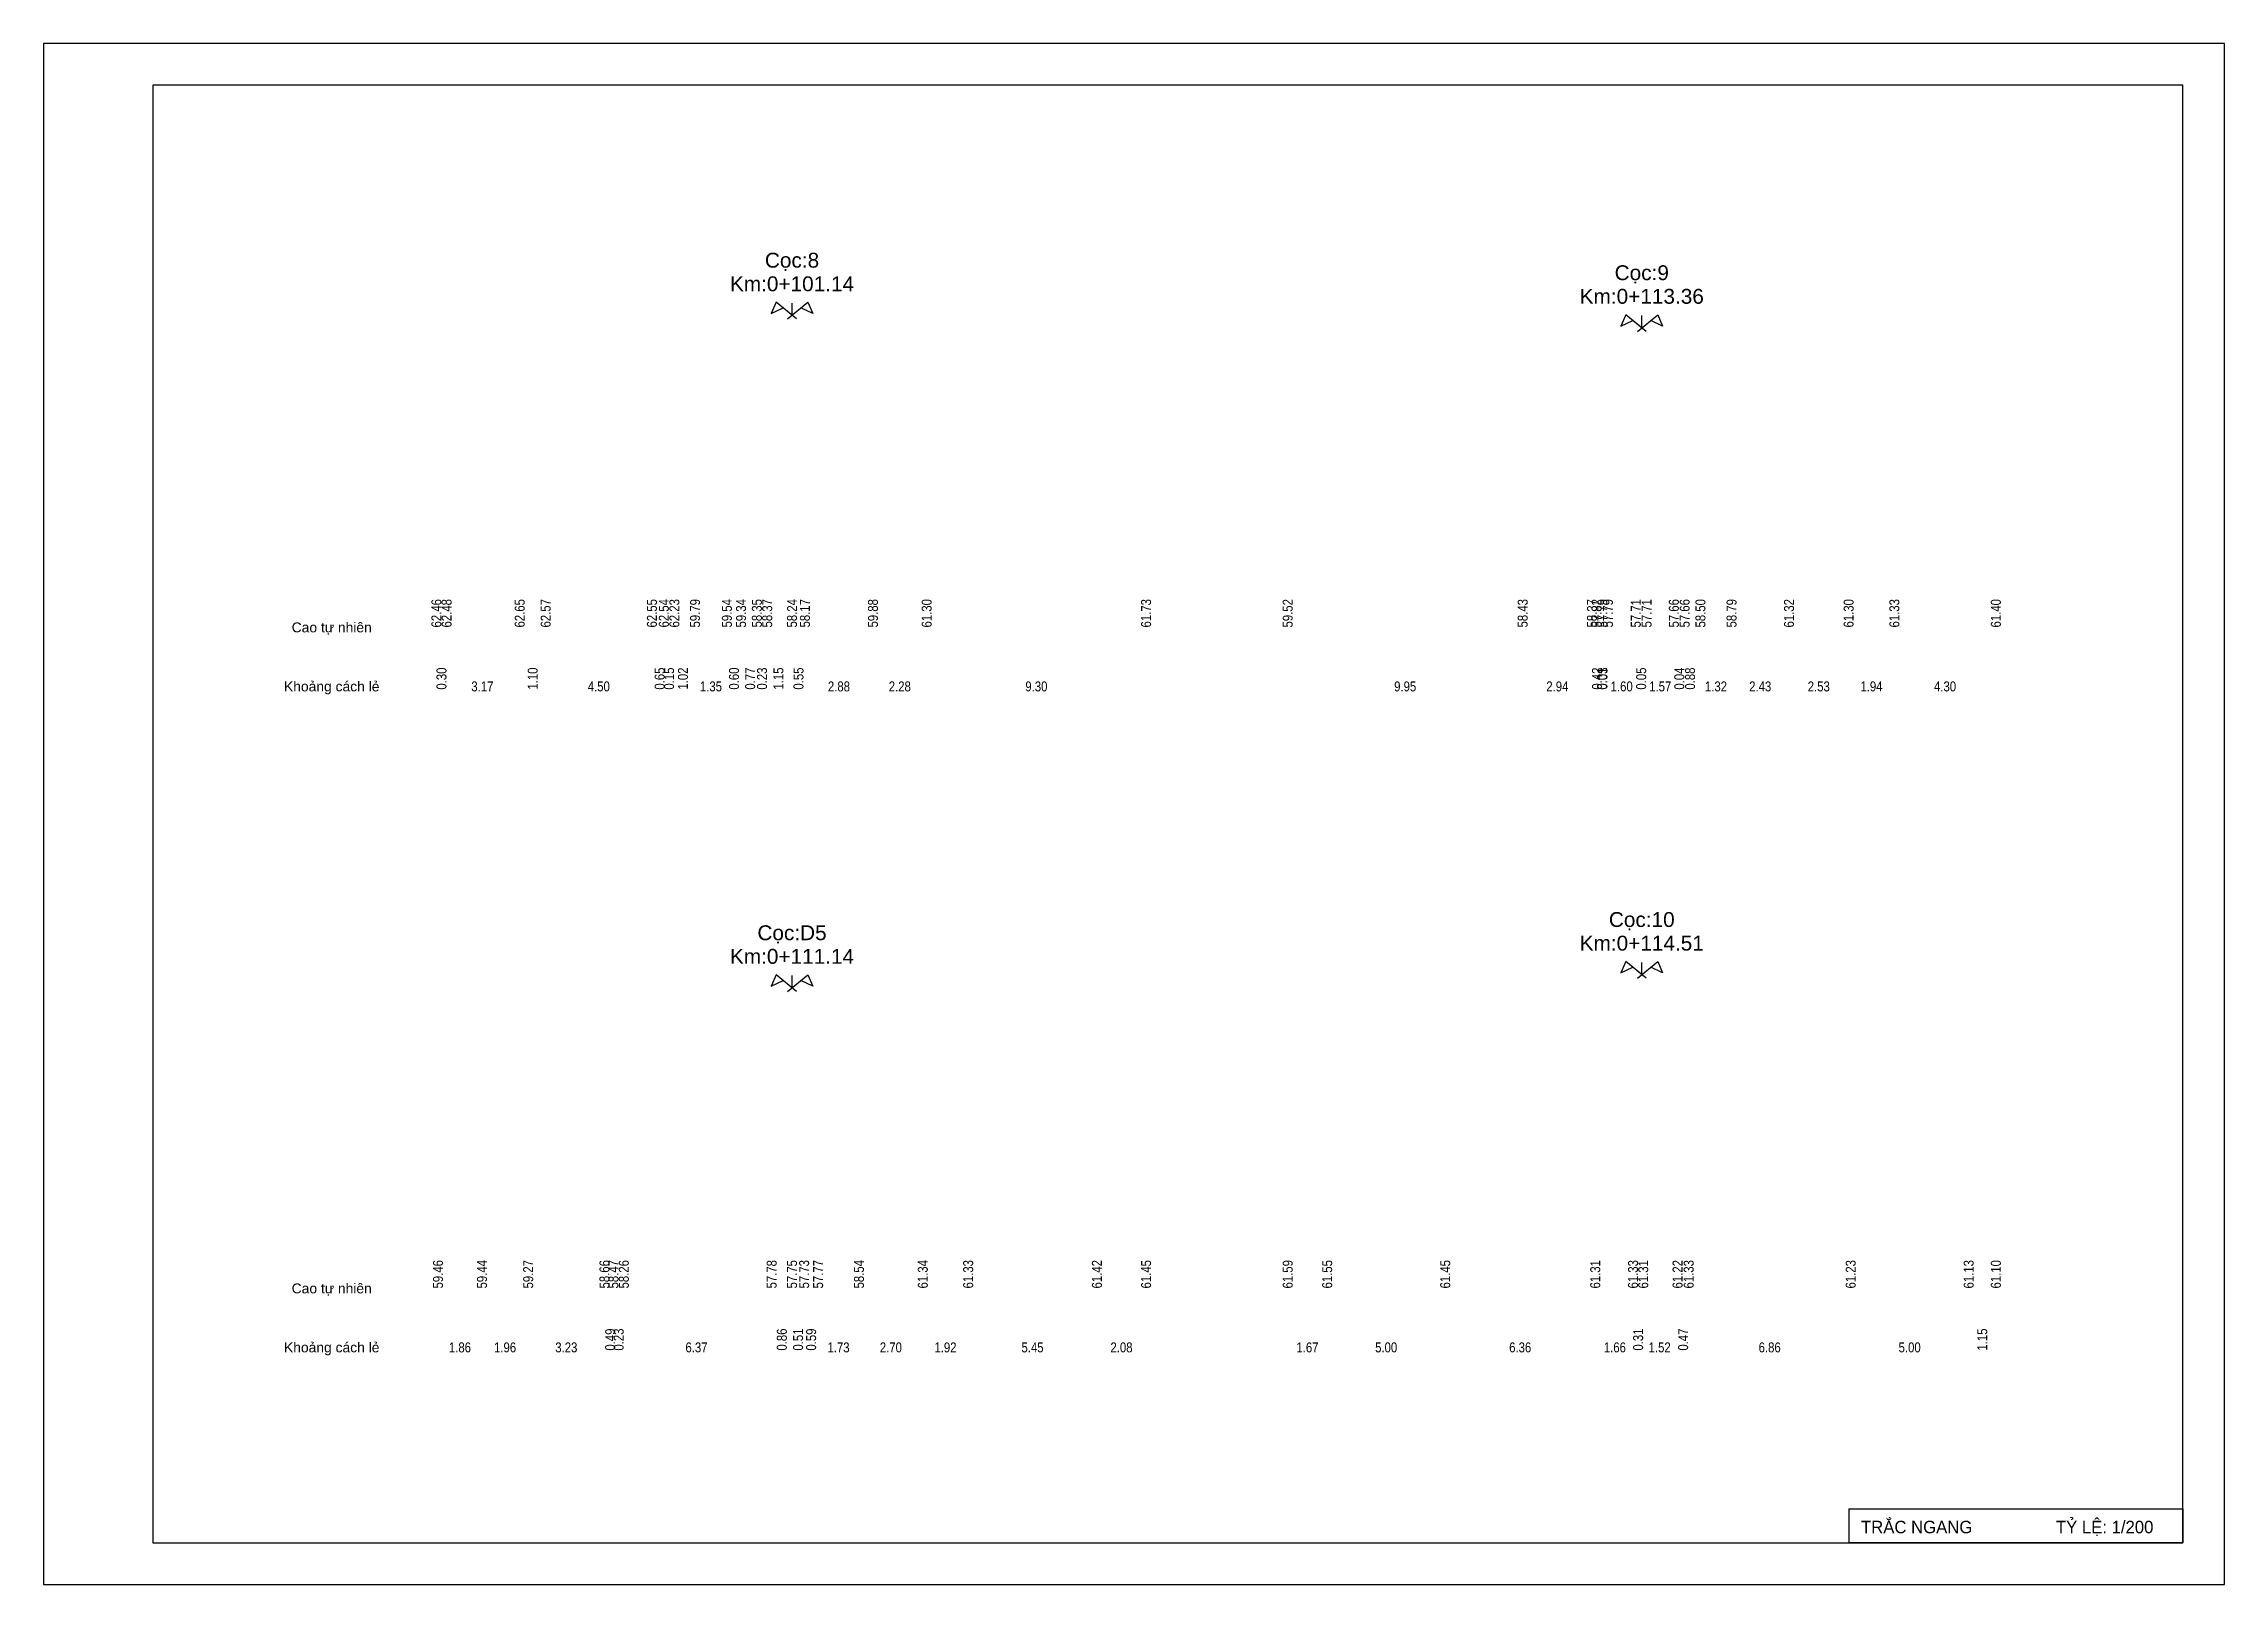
# Model space of a CAD drawing. Header units: metres. Extents: x 2360 to 4597, y 3667 to 5085.
# Drawn here: x 3553.8 to 3646.2, y 4227.2 to 4292.4 of the extents above; entities that cross this region are included whole.
import ezdxf
from ezdxf.enums import TextEntityAlignment as Align

# ---------------------------------------------------------------- set-up
doc = ezdxf.new("R2010")
doc.units = ezdxf.units.M
doc.header["$MEASUREMENT"] = 0
for name, color, linetype in [('COSBD', 104, 'Continuous'), ('DAU_CO', 3, 'Continuous'), ('K-TEN', 30, 'Continuous'), ('SO-HOA', 34, 'Continuous'), ('TEXT', 7, 'Continuous'), ('Tieu-De', 4, 'Continuous'), ('XANH', 3, 'Continuous')]:
    doc.layers.add(name, color=color, linetype=linetype)
doc.styles.add('Kten1', font='VHAVAN.TTF')
doc.styles.get("Standard").update_dxf_attribs({"font": 'VHARIALN.TTF', "height": 2})
doc.styles.add('STYLE1', font='VNARIAL.TTF')

msp = doc.modelspace()

# ---------------------------------------------------------------- texts
at = {"layer": 'Tieu-De', "style": 'STYLE1'}
for s, p in [('Cao tù nhiªn', (3566.047, 4267.7)), ('Kho¶ng c¸ch lÎ', (3566.047, 4265.2)), ('Cao tù nhiªn', (3566.047, 4239.7)), ('Kho¶ng c¸ch lÎ', (3566.047, 4237.2))]:
    msp.add_text(s, height=0.42, dxfattribs=at).set_placement(p, align=Align.MIDDLE_CENTER)
at = {"layer": 'XANH', "style": 'STYLE1'}
for s, p in [('Cäc:8', (3585.547, 4282.94)), ('Km:0+101.14', (3585.547, 4281.94)), ('Cäc:9', (3621.547, 4282.41)), ('Km:0+113.36', (3621.547, 4281.41)), ('Cäc:10', (3621.547, 4255.01)), ('Cäc:D5', (3585.547, 4254.45)), ('Km:0+114.51', (3621.547, 4254.01)), ('Km:0+111.14', (3585.547, 4253.45))]:
    msp.add_text(s, height=0.63, dxfattribs=at).set_placement(p, align=Align.CENTER)
at = {"layer": 'XANH'}
for s, p in [('62.46', (3570.48, 4268.9)), ('62.48', (3570.912, 4268.9)), ('62.65', (3574.01, 4268.9)), ('62.57', (3575.11, 4268.9)), ('62.55', (3579.611, 4268.9)), ('62.54', (3580.116, 4268.9)), ('62.23', (3580.563, 4268.9)), ('59.79', (3581.437, 4268.9)), ('59.54', (3582.787, 4268.9)), ('59.34', (3583.387, 4268.9)), ('58.35', (3584.057, 4268.9)), ('58.37', (3584.495, 4268.9)), ('58.24', (3585.547, 4268.9)), ('58.17', (3586.094, 4268.9)), ('59.88', (3588.975, 4268.9)), ('61.30', (3591.25, 4268.9)), ('61.73', (3600.547, 4268.9)), ('59.52', (3606.547, 4268.9)), ('58.43', (3616.501, 4268.9)), ('58.37', (3619.438, 4268.9)), ('57.82', (3619.634, 4268.9)), ('57.79', (3619.878, 4268.9)), ('57.79', (3620.112, 4268.9)), ('57.71', (3621.293, 4268.9)), ('57.71', (3621.75, 4268.9)), ('57.66', (3622.906, 4268.9)), ('57.66', (3623.364, 4268.9)), ('58.50', (3624.032, 4268.9)), ('58.79', (3625.35, 4268.9)), ('61.32', (3627.783, 4268.9)), ('61.30', (3630.309, 4268.9)), ('61.33', (3632.248, 4268.9)), ('61.40', (3636.547, 4268.9)), ('0.30', (3570.696, 4266)), ('1.10', (3574.56, 4266)), ('0.65', (3579.938, 4266)), ('0.15', (3580.339, 4266)), ('1.02', (3580.925, 4266)), ('0.60', (3583.087, 4266)), ('0.77', (3583.773, 4266)), ('0.23', (3584.276, 4266)), ('1.15', (3584.97, 4266)), ('0.55', (3585.821, 4266)), ('0.42', (3619.648, 4266)), ('0.01', (3619.863, 4266)), ('0.03', (3619.883, 4266)), ('0.05', (3621.521, 4266)), ('0.04', (3623.135, 4266)), ('0.88', (3623.593, 4266)), ('59.46', (3570.547, 4240.9)), ('59.44', (3572.411, 4240.9)), ('59.27', (3574.369, 4240.9)), ('58.66', (3577.601, 4240.9)), ('58.47', (3577.981, 4240.9)), ('58.26', (3578.42, 4240.9)), ('57.78', (3584.684, 4240.9)), ('57.75', (3585.547, 4240.9)), ('57.73', (3586.06, 4240.9)), ('57.77', (3586.652, 4240.9)), ('58.54', (3588.383, 4240.9)), ('61.34', (3591.087, 4240.9)), ('61.33', (3593.009, 4240.9)), ('61.42', (3598.463, 4240.9)), ('61.45', (3600.547, 4240.9)), ('61.59', (3606.547, 4240.9)), ('61.55', (3608.219, 4240.9)), ('61.45', (3613.219, 4240.9)), ('61.31', (3619.575, 4240.9)), ('61.33', (3621.177, 4240.9)), ('61.31', (3621.608, 4240.9)), ('61.22', (3623.063, 4240.9)), ('61.33', (3623.535, 4240.9)), ('61.23', (3630.396, 4240.9)), ('61.13', (3635.396, 4240.9)), ('61.10', (3636.547, 4240.9)), ('0.49', (3577.843, 4238)), ('0.23', (3578.201, 4238)), ('0.86', (3585.115, 4238)), ('0.51', (3585.804, 4238)), ('0.59', (3586.356, 4238)), ('0.31', (3621.393, 4238)), ('0.47', (3623.299, 4238)), ('1.15', (3635.972, 4238))]:
    msp.add_text(s, height=0.42, rotation=90, dxfattribs=at).set_placement(p, align=Align.MIDDLE_RIGHT)
for s, p in [('3.17', (3572.428, 4265.2)), ('4.50', (3577.361, 4265.2)), ('1.35', (3582.112, 4265.2)), ('2.88', (3587.535, 4265.2)), ('2.28', (3590.113, 4265.2)), ('9.30', (3595.899, 4265.2)), ('9.95', (3611.524, 4265.2)), ('2.94', (3617.97, 4265.2)), ('1.60', (3620.696, 4265.2)), ('1.57', (3622.331, 4265.2)), ('1.32', (3624.691, 4265.2)), ('2.43', (3626.566, 4265.2)), ('2.53', (3629.046, 4265.2)), ('1.94', (3631.278, 4265.2)), ('4.30', (3634.397, 4265.2)), ('1.86', (3571.479, 4237.2)), ('1.96', (3573.39, 4237.2)), ('3.23', (3575.985, 4237.2)), ('6.37', (3581.5, 4237.2)), ('1.73', (3587.517, 4237.2)), ('2.70', (3589.735, 4237.2)), ('1.92', (3592.048, 4237.2)), ('5.45', (3595.736, 4237.2)), ('2.08', (3599.505, 4237.2)), ('1.67', (3607.383, 4237.2)), ('5.00', (3610.719, 4237.2)), ('6.36', (3616.397, 4237.2)), ('1.66', (3620.407, 4237.2)), ('1.52', (3622.305, 4237.2)), ('6.86', (3626.966, 4237.2)), ('5.00', (3632.896, 4237.2))]:
    msp.add_text(s, height=0.42, dxfattribs=at).set_placement(p, align=Align.MIDDLE_CENTER)

# ---------------------------------------------------------------- blocks, each defined once
blk = doc.blocks.new('CrSectionFlag')
at = {"layer": 'DAU_CO', "linetype": 'Continuous'}
blk.add_line((0, -2.58), (0, 0), dxfattribs=at)
for points in [[(0.93, -3.35), (-3.37, 0.17), (-4.41, -2.24), (-1.89, -1.04)], [(-0.93, -3.35), (3.37, 0.17), (4.41, -2.24), (1.89, -1.04)]]:
    blk.add_lwpolyline(points, dxfattribs=at)
blk = doc.blocks.new('kt8')
at = {"layer": 'Defpoints', "color": 101}
blk.add_lwpolyline([(-4.2, -1.6), (79.6, -1.6), (79.6, 57.6), (-4.2, 57.6)], close=True, dxfattribs=at)
at = {"layer": 'K-TEN', "color": 240}
for p, q in [((78, 56), (0, 56)), ((0, 56), (0, 0)), ((78, 0), (78, 56)), ((0, 0), (78, 0))]:
    blk.add_line(p, q, dxfattribs=at)
at = {"layer": 'K-TEN', "color": 231}
for p, q in [((65.163, 1.296), (78, 1.296)), ((78, 1.296), (78, 0)), ((78, 0), (65.163, 0))]:
    blk.add_line(p, q, dxfattribs=at)
blk.add_lwpolyline([(65.163, 1.296), (65.163, 0)], dxfattribs=at)
at = {"layer": 'K-TEN', "style": 'Kten1'}
blk.add_text('Tr¾c ngang                  Tû lÖ: 1/200 ', height=0.48, dxfattribs=at).set_placement((65.636, 0.363))
blk = doc.blocks.new('A$C65290C23')
at = {"layer": 'TEXT', "xscale": 1.102499999999964, "yscale": 1.102499999999964, "zscale": 1.102499999999964}
blk.add_blockref('kt8', (-91.395, 1.764), dxfattribs=at)
blk = doc.blocks.new('A$C159677B4')
at = {"layer": 'COSBD'}
blk.add_blockref('A$C65290C23', (3.636, -65.268), dxfattribs=at)

# ---------------------------------------------------------------- block references
at = {"layer": 'SO-HOA', "color": 2}
msp.add_blockref('A$C159677B4', (3646.23, 4292.43), dxfattribs=at)
at = {"layer": 'SO-HOA', "xscale": 0.1999999999998181, "yscale": 0.1999999999998181, "zscale": 0.1999999999998181}
for p in [(3585.547, 4281.44), (3621.547, 4280.91), (3585.547, 4252.95), (3621.547, 4253.51)]:
    msp.add_blockref('CrSectionFlag', p, dxfattribs=at)

msp.set_redraw_order([(e.dxf.handle, doc.entitydb.next_handle()) for e in msp.query("TEXT MTEXT ATTDEF DIMENSION ARC_DIMENSION")])  # texts and dimensions are drawn at this point

doc.saveas('drawing.dxf')
